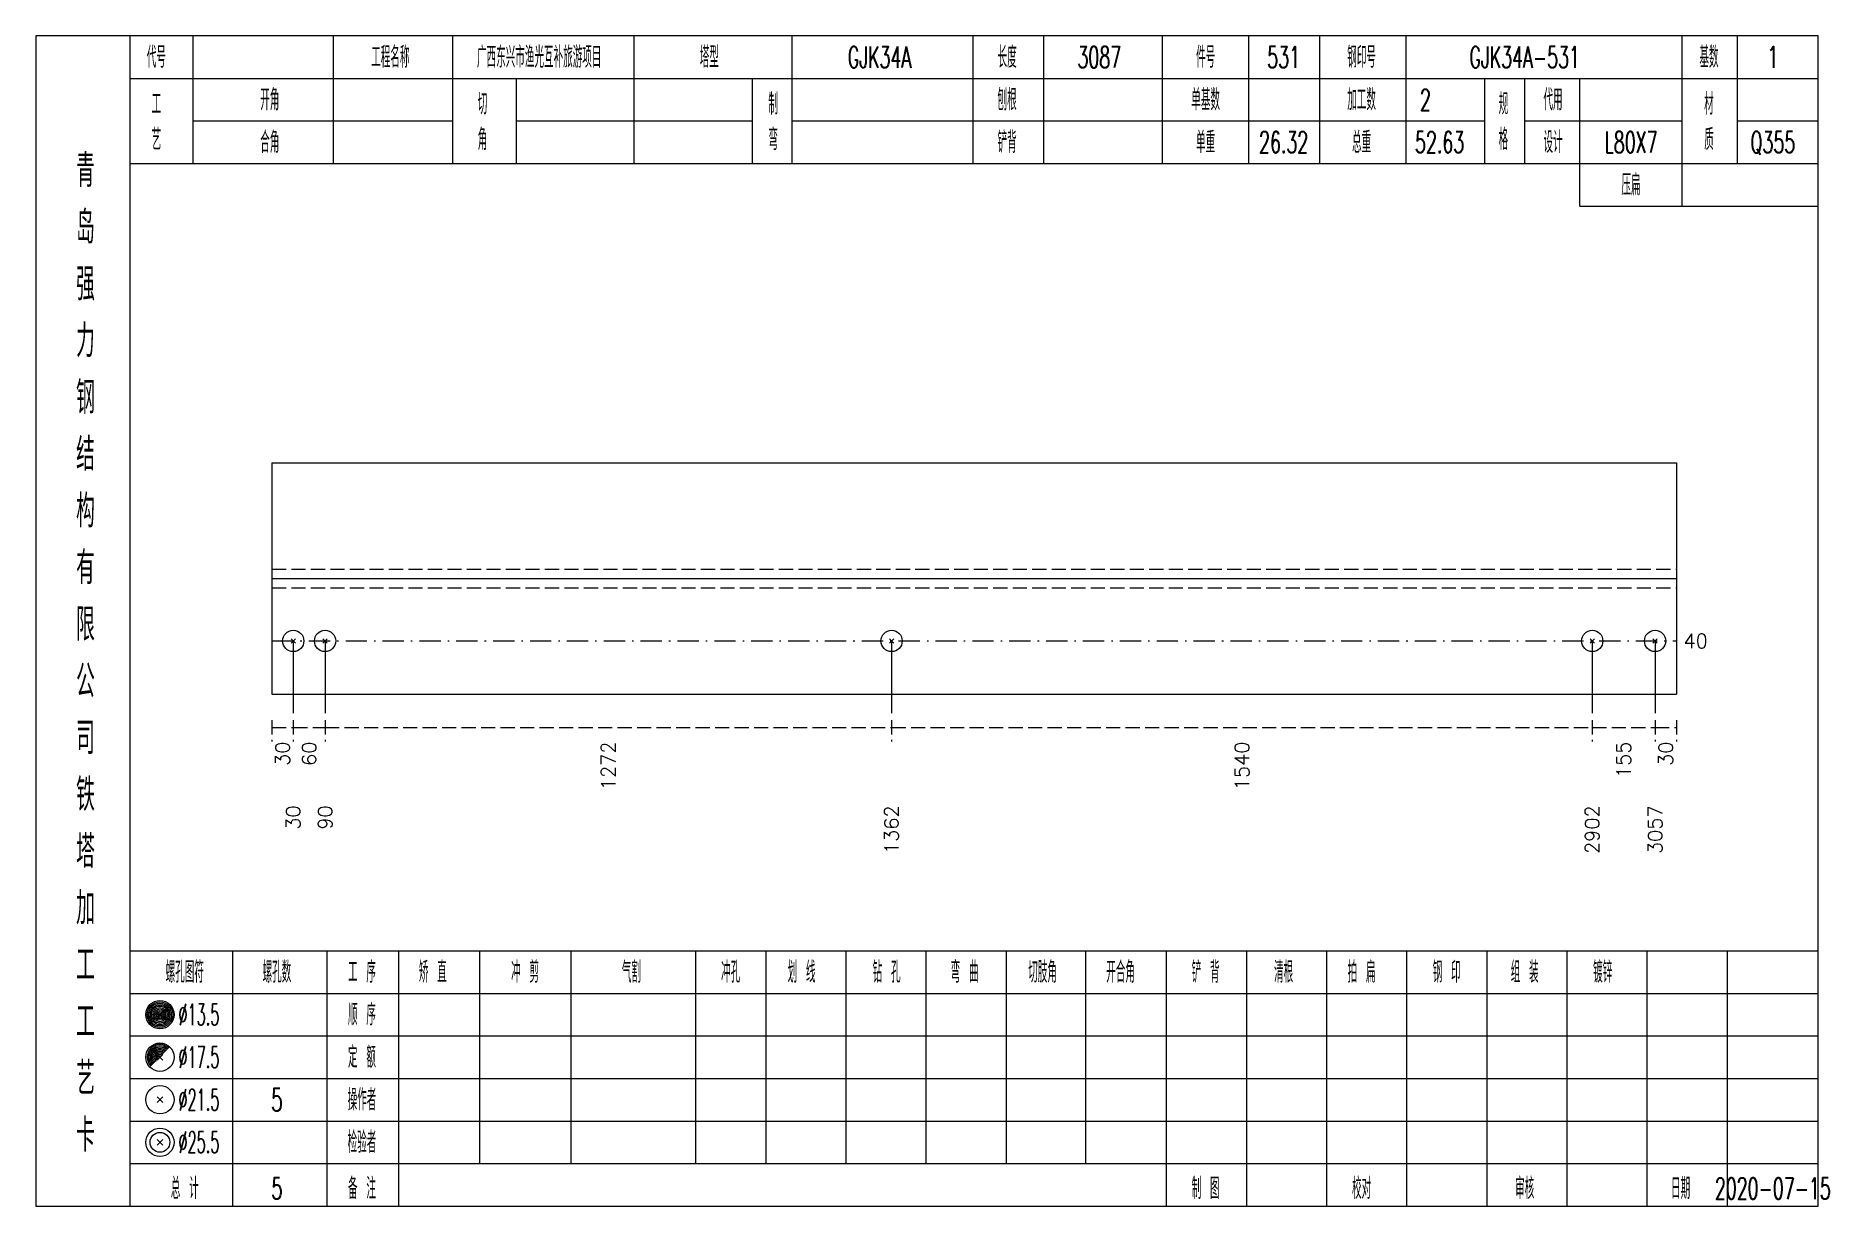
# Model space of a CAD drawing. Extents: x 0 to 2606, y -377 to 6479.
# Drawn here: x 0 to 252.9, y 4025 to 4190 of the extents above; entities that cross this region are included whole.
import ezdxf
from ezdxf.enums import TextEntityAlignment as Align

# ---------------------------------------------------------------- set-up
doc = ezdxf.new("R2010")
doc.units = 0
doc.header["$MEASUREMENT"] = 0
doc.linetypes.add('一点画线', pattern=[5.2, 3, -1, 0.2, -1])
doc.linetypes.add('虚线', pattern=[2.75, 2, -0.75])
doc.layers.get('0').update_dxf_attribs({"linetype": 'CONTINUOUS', "lineweight": 25})
doc.layers.add('1', color=7, linetype='CONTINUOUS', lineweight=25)
doc.layers.add('4', color=7, linetype='CONTINUOUS', lineweight=25)
doc.styles.get("Standard").update_dxf_attribs({"font": 'simplex.shx', "width": 0.7, "height": 3, "bigfont": 'gbhzfs.shx'})

msp = doc.modelspace()

# ---------------------------------------------------------------- texts
at = {"color": 7, "linetype": 'Continuous', "lineweight": 13}
msp.add_text('40', height=2, dxfattribs=at).set_placement((232.4, 4104.69), align=Align.MIDDLE_LEFT)
at = {"color": 8, "linetype": 'Continuous', "lineweight": 9}
for s, p in [('30', (34.8, 4090.5)), ('60', (38.55, 4090.5)), ('1272', (80.75, 4090.5)), ('1540', (170.12, 4090.5)), ('155', (223.96, 4090.5)), ('30', (229.9, 4090.5))]:
    msp.add_text(s, height=2, rotation=90, dxfattribs=at).set_placement(p, align=Align.MIDDLE_RIGHT)
at = {"layer": '1', "color": 7, "linetype": 'Continuous', "lineweight": 13}
for s, p in [('30', (36.3, 4081.5)), ('90', (40.8, 4081.5)), ('1362', (120.7, 4081.5)), ('2902', (219.53, 4081.5)), ('3057', (228.4, 4081.5))]:
    msp.add_text(s, height=2, rotation=90, dxfattribs=at).set_placement(p, align=Align.MIDDLE_RIGHT)
at = {"layer": '4', "color": 1, "linetype": 'Continuous', "lineweight": 13}
for s, height, width, p in [('工程名称', 3, 0.6, (50, 4187)), ('广西东兴市渔光互补旅游项目', 3, 0.6, (71, 4187)), ('塔型', 3, 0.6, (95, 4187)), ('长度', 3, 0.6, (137, 4187)), ('件号', 3, 0.6, (165, 4187)), ('钢印号', 3, 0.6, (187, 4187)), ('基数', 3, 0.6, (236, 4187)), ('代号', 3, 0.6, (17, 4187)), ('GJK34A', 3, 0.6, (119, 4187)), ('3087', 3, 0.6, (150, 4187)), ('531', 3, 0.6, (176, 4187)), ('GJK34A-531', 3, 0.6, (210, 4187)), ('1', 3, 0.6, (245, 4187)), ('工', 3, 0.6, (17, 4180.4)), ('开角', 3, 0.6, (33, 4181)), ('切', 3, 0.6, (63, 4180.4)), ('制', 3, 0.6, (104, 4180.4)), ('刨根', 3, 0.6, (137, 4181)), ('单基数', 3, 0.6, (165, 4181)), ('加工数', 3, 0.6, (187, 4181)), ('2', 3, 0.6, (196, 4181)), ('规', 3, 0.6, (207, 4180.4)), ('代用', 3, 0.6, (214, 4181)), ('材', 3, 0.6, (236, 4180.4)), ('艺', 3, 0.6, (17, 4175.4)), ('合角', 3, 0.6, (33, 4175)), ('角', 3, 0.6, (63, 4175.4)), ('弯', 3, 0.6, (104, 4175.4)), ('铲背', 3, 0.6, (137, 4175)), ('单重', 3, 0.6, (165, 4175)), ('26.32', 3, 0.6, (176, 4175)), ('总重', 3, 0.6, (187, 4175)), ('52.63', 3, 0.6, (198, 4175)), ('格', 3, 0.6, (207, 4175.4)), ('设计', 3, 0.6, (214, 4175)), ('L80X7', 3, 0.6, (225, 4175)), ('质', 3, 0.6, (236, 4175.4)), ('Q355', 3, 0.6, (245, 4175)), ('青', 4.6, 0.8, (7, 4171)), ('压扁', 3, 0.6, (225, 4169)), ('岛', 4.6, 0.8, (7, 4163)), ('强', 4.6, 0.8, (7, 4155)), ('力', 4.6, 0.8, (7, 4147)), ('钢', 4.6, 0.8, (7, 4139)), ('结', 4.6, 0.8, (7, 4131)), ('构', 4.6, 0.8, (7, 4123)), ('有', 4.6, 0.8, (7, 4115)), ('限', 4.6, 0.8, (7, 4107)), ('公', 4.6, 0.8, (7, 4099)), ('司', 4.6, 0.8, (7, 4091)), ('铁', 4.6, 0.8, (7, 4083)), ('塔', 4.6, 0.8, (7, 4075)), ('加', 4.6, 0.8, (7, 4067)), ('工', 4.6, 0.8, (7, 4059)), ('螺孔图符', 3, 0.6, (21, 4058)), ('螺孔数', 3, 0.6, (34, 4058)), ('工 序', 3, 0.6, (46, 4058)), ('矫 直', 3, 0.6, (56, 4058)), ('冲 剪', 3, 0.6, (69, 4058)), ('气割', 3, 0.6, (84, 4058)), ('冲孔', 3, 0.6, (98, 4058)), ('划 线', 3, 0.6, (108, 4058)), ('钻 孔', 3, 0.6, (120, 4058)), ('弯 曲', 3, 0.6, (131, 4058)), ('切肢角', 3, 0.6, (142, 4058)), ('开合角', 3, 0.6, (153, 4058)), ('铲 背', 3, 0.6, (165, 4058)), ('清根', 3, 0.6, (176, 4058)), ('拍 扁', 3, 0.6, (187, 4058)), ('钢 印', 3, 0.6, (199, 4058)), ('组 装', 3, 0.6, (210, 4058)), ('镀锌', 3, 0.6, (221, 4058)), ('工', 4.6, 0.8, (7, 4051)), ('%%C13.5', 3, 0.5, (23, 4052)), ('顺 序', 3, 0.6, (46, 4052)), ('%%C17.5', 3, 0.5, (23, 4046)), ('定 额', 3, 0.6, (46, 4046)), ('艺', 4.6, 0.8, (7, 4043)), ('%%C21.5', 3, 0.5, (23, 4040)), ('5', 3.2, 0.6, (34, 4040)), ('操作者', 3, 0.6, (46, 4040)), ('卡', 4.6, 0.8, (7, 4035)), ('%%C25.5', 3, 0.5, (23, 4034)), ('检验者', 3, 0.6, (46, 4034)), ('总 计', 3, 0.6, (21, 4027.5)), ('5', 3, 0.6, (34, 4027.5)), ('备 注', 3, 0.6, (46, 4027.5)), ('制 图', 3, 0.6, (165, 4027.5)), ('校对', 3, 0.6, (187, 4027.5)), ('审核', 3, 0.6, (210, 4027.5)), ('日期', 3, 0.6, (232, 4027.5)), ('2020-07-15', 3, 0.6, (245, 4027.5))]:
    msp.add_text(s, height=height, dxfattribs=dict(at, width=width)).set_placement(p, align=Align.MIDDLE_CENTER)

# ---------------------------------------------------------------- linework, layer by layer
at = {"color": 7, "linetype": 'Continuous', "lineweight": 18}
for p, q in [((33.3, 4129.81), (33.3, 4097.19)), ((33.3, 4129.81), (231.4, 4129.81)), ((231.4, 4129.81), (231.4, 4097.19)), ((33.3, 4113.5), (231.4, 4113.5))]:
    msp.add_line(p, q, dxfattribs=at)
at = {"color": 1, "linetype": '虚线', "lineweight": 18}
for p, q in [((33.3, 4114.81), (231.4, 4114.81)), ((33.3, 4112.19), (231.4, 4112.19))]:
    msp.add_line(p, q, dxfattribs=at)
at = {"color": 3, "linetype": '一点画线', "lineweight": 13}
msp.add_line((33.3, 4104.69), (231.4, 4104.69), dxfattribs=at)
at = {"color": 7, "linetype": 'Continuous', "lineweight": 13}
for p, q in [((36.3, 4104.69), (36.3, 4094.5)), ((40.8, 4104.69), (40.8, 4094.5)), ((120.7, 4104.69), (120.7, 4094.5)), ((219.53, 4104.69), (219.53, 4094.5)), ((228.4, 4104.69), (228.4, 4094.5))]:
    msp.add_line(p, q, dxfattribs=at)
at = {"color": 8, "linetype": '虚线', "lineweight": 9}
for p, q in [((33.3, 4093.5), (33.3, 4090.5)), ((36.3, 4093.5), (36.3, 4090.5)), ((36.3, 4093.5), (36.3, 4090.5)), ((40.8, 4093.5), (40.8, 4090.5)), ((40.8, 4093.5), (40.8, 4090.5)), ((120.7, 4093.5), (120.7, 4090.5)), ((120.7, 4093.5), (120.7, 4090.5)), ((219.53, 4093.5), (219.53, 4090.5)), ((219.53, 4093.5), (219.53, 4090.5)), ((228.4, 4093.5), (228.4, 4090.5)), ((228.4, 4093.5), (228.4, 4090.5)), ((231.4, 4093.5), (231.4, 4090.5)), ((33.3, 4092.5), (36.3, 4092.5)), ((36.3, 4092.5), (40.8, 4092.5)), ((40.8, 4092.5), (120.7, 4092.5)), ((120.7, 4092.5), (219.53, 4092.5)), ((219.53, 4092.5), (228.4, 4092.5)), ((228.4, 4092.5), (231.4, 4092.5))]:
    msp.add_line(p, q, dxfattribs=at)
at = {"layer": '1', "color": 7, "linetype": 'Continuous', "lineweight": 13}
for p, q in [((36, 4104.39), (36.6, 4104.99)), ((36.6, 4104.39), (36, 4104.99)), ((40.5, 4104.39), (41.1, 4104.99)), ((41.1, 4104.39), (40.5, 4104.99)), ((120.4, 4104.39), (121, 4104.99)), ((121, 4104.39), (120.4, 4104.99)), ((219.23, 4104.39), (219.83, 4104.99)), ((219.83, 4104.39), (219.23, 4104.99)), ((228.1, 4104.39), (228.7, 4104.99)), ((228.7, 4104.39), (228.1, 4104.99))]:
    msp.add_line(p, q, dxfattribs=at)
at = {"layer": '1', "color": 7, "linetype": 'Continuous', "lineweight": 18}
msp.add_line((33.3, 4097.19), (231.4, 4097.19), dxfattribs=at)
at = {"layer": '1', "color": 7, "linetype": 'Continuous', "lineweight": 13}
for centre in [(36.3, 4104.69), (40.8, 4104.69), (120.7, 4104.69), (219.53, 4104.69), (228.4, 4104.69)]:
    msp.add_circle(centre, 1.5, dxfattribs=at)
at = {"layer": '4', "color": 1, "linetype": 'Continuous', "lineweight": 18}
for p, q in [((13.3, 4025), (13.3, 4190)), ((22.2, 4172), (22.2, 4190)), ((42, 4172), (42, 4190)), ((58.8, 4172), (58.8, 4190)), ((84.4, 4172), (84.4, 4190)), ((106.7, 4172), (106.7, 4190)), ((132.2, 4172), (132.2, 4190)), ((142.2, 4172), (142.2, 4190)), ((158.9, 4172), (158.9, 4190)), ((171.1, 4172), (171.1, 4190)), ((181.1, 4172), (181.1, 4190)), ((193.3, 4172), (193.3, 4190)), ((232.2, 4166), (232.2, 4190)), ((240, 4172), (240, 4190)), ((13.3, 4184), (251.4, 4184)), ((67.8, 4172), (67.8, 4184)), ((101.1, 4172), (101.1, 4184)), ((204.4, 4172), (204.4, 4184)), ((210, 4172), (210, 4184)), ((217.8, 4166), (217.8, 4184)), ((22.2, 4178), (58.8, 4178)), ((67.8, 4178), (101.1, 4178)), ((106.7, 4178), (204.4, 4178)), ((210, 4178), (232.2, 4178)), ((240, 4178), (251.4, 4178)), ((13.3, 4172), (251.4, 4172)), ((217.8, 4166), (251.4, 4166)), ((13.3, 4061), (251.4, 4061)), ((27.8, 4025), (27.8, 4061)), ((41.1, 4025), (41.1, 4061)), ((51.2, 4025), (51.2, 4061)), ((62.6, 4031), (62.6, 4061)), ((75.5, 4031), (75.5, 4061)), ((93.1, 4031), (93.1, 4061)), ((103, 4031), (103, 4061)), ((114.3, 4031), (114.3, 4061)), ((125.6, 4031), (125.6, 4061)), ((136.9, 4031), (136.9, 4061)), ((148.1, 4031), (148.1, 4061)), ((159.5, 4031), (159.5, 4061)), ((170.8, 4031), (170.8, 4061)), ((182.1, 4031), (182.1, 4061)), ((193.4, 4031), (193.4, 4061)), ((204.7, 4031), (204.7, 4061)), ((216, 4031), (216, 4061)), ((227.3, 4031), (227.3, 4061)), ((238.6, 4031), (238.6, 4061)), ((13.3, 4055), (251.4, 4055)), ((13.3, 4049), (251.4, 4049)), ((13.3, 4043), (251.4, 4043)), ((13.3, 4037), (251.4, 4037)), ((13.3, 4031), (251.4, 4031)), ((159.5, 4025), (159.5, 4031)), ((170.8, 4025), (170.8, 4031)), ((182.1, 4025), (182.1, 4031)), ((193.4, 4025), (193.4, 4031)), ((204.7, 4025), (204.7, 4031)), ((216, 4025), (216, 4031)), ((227.3, 4025), (227.3, 4031)), ((238.6, 4025), (238.6, 4031))]:
    msp.add_line(p, q, dxfattribs=at)
at = {"layer": '4', "color": 7, "linetype": 'Continuous', "lineweight": 13}
for p, q in [((17.3, 4051.8), (17.7, 4052.2)), ((17.7, 4051.8), (17.3, 4052.2)), ((17.1, 4039.6), (17.9, 4040.4)), ((17.9, 4039.6), (17.1, 4040.4)), ((17.1, 4033.6), (17.9, 4034.4)), ((17.9, 4033.6), (17.1, 4034.4))]:
    msp.add_line(p, q, dxfattribs=at)
at = {"layer": '4', "color": 7, "linetype": 'Continuous', "lineweight": 0}
for p, q in [((17.1, 4045.6), (17.9, 4046.4)), ((17.1, 4046.4), (17.9, 4045.6))]:
    msp.add_line(p, q, dxfattribs=at)
at = {"layer": '4', "color": 1, "linetype": 'Continuous', "lineweight": 18}
msp.add_lwpolyline([(0, 4190), (0, 4025), (251.4, 4025), (251.4, 4190)], close=True, dxfattribs=at)
at = {"layer": '4', "color": 7, "linetype": 'Continuous', "lineweight": 13}
for centre, radius in [((17.5, 4052), 2), ((17.5, 4052), 1.8), ((17.5, 4052), 1.6), ((17.5, 4052), 1.4), ((17.5, 4052), 1.2), ((17.5, 4052), 1), ((17.5, 4052), 0.8), ((17.5, 4052), 0.6), ((17.5, 4052), 0.4), ((17.5, 4052), 0.2), ((17.5, 4046), 2), ((17.5, 4040), 2), ((17.5, 4034), 2), ((17.5, 4034), 1.4)]:
    msp.add_circle(centre, radius, dxfattribs=at)
for radius in [1.8, 1.6, 1.4, 1.2, 1, 0.8, 0.6, 0.4, 0.2]:
    msp.add_arc((17.5, 4046), radius, 45, 225, dxfattribs=at)

msp.set_redraw_order([(e.dxf.handle, doc.entitydb.next_handle()) for e in msp.query("TEXT MTEXT ATTDEF DIMENSION ARC_DIMENSION")])  # texts and dimensions are drawn at this point

doc.saveas('drawing.dxf')
